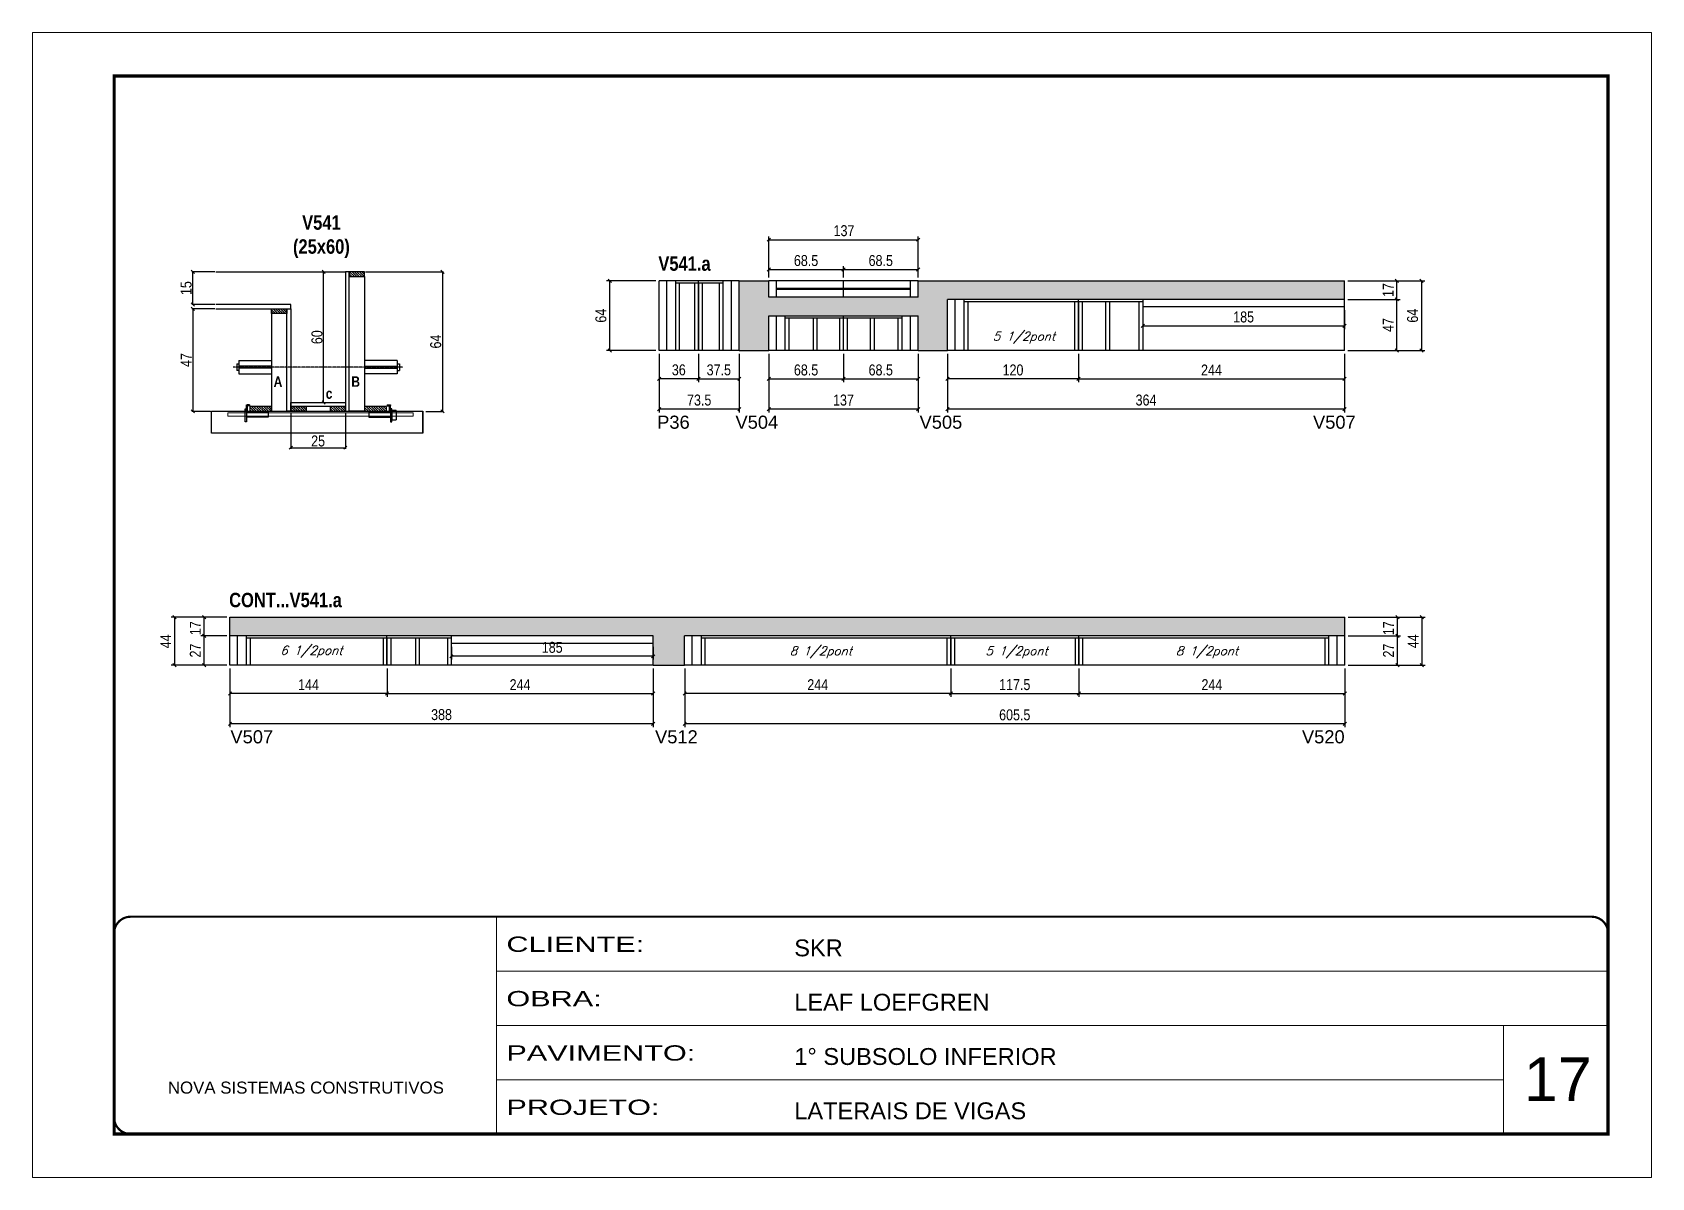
# Model space of a CAD drawing. Extents: x 3309 to 9590, y -2522 to 14608.
# Drawn here: x 3309 to 4794, y 8964 to 10014 of the extents above; entities that cross this region are included whole.
import ezdxf

# ---------------------------------------------------------------- set-up
doc = ezdxf.new("R2010")
doc.units = 0
for name, pattern in [('CONTINUO', [0]), ('DASHED', [0.75, 0.5, -0.25]), ('HIDDEN', [0.375, 0.25, -0.125])]:
    doc.linetypes.add(name, pattern=pattern)
for name, color, linetype in [('5', 5, 'Continuous'), ('barrote', 251, 'Continuous'), ('COTA', 241, 'Continuous'), ('detalhes', 4, 'Continuous'), ('NOMENCLATURA', 7, 'Continuous'), ('Painéis', 200, 'Continuous'), ('presilha', 1, 'Continuous'), ('SARR_2.2x10', 60, 'Continuous'), ('SARR_2.2x7', 40, 'Continuous'), ('SARR_3.5x7', 81, 'Continuous'), ('TENSOR', 3, 'Continuous'), ('texto', 7, 'Continuous')]:
    doc.layers.add(name, color=color, linetype=linetype)
for name, color, linetype, lineweight in [('CARIMBO', 255, 'Continuous', 9), ('CONCRETO', 251, 'Continuous', 25), ('Folhas', 255, 'Continuous', 9), ('SARRAFO DE PRESSAO', 251, 'DASHED', 9), ('SCO-___-LAJ', 2, 'Continuous', 0)]:
    doc.layers.add(name, color=color, linetype=linetype, lineweight=lineweight)
doc.styles.add('ARIAL', font='arial.ttf')
doc.styles.add('COTA TECNICA', font='techl___.ttf', dxfattribs={"height": 10})
doc.styles.add('COTA TECNICA 2X', font='techl___.ttf', dxfattribs={"height": 10})
doc.styles.add('Romans', font='romans.shx')
doc.styles.get("Standard").update_dxf_attribs({"font": 'arial.ttf'})
doc.styles.add('TECNICA', font='techb___.ttf', dxfattribs={"height": 10})
doc.styles.add('Tecnologia', font='')
doc.styles.get('Tecnologia').set_extended_font_data('Forgotten Futurist')
doc.dimstyles.new('PAINEL', dxfattribs={"dimtxt": 10, "dimasz": 3, "dimexe": 3, "dimexo": 3, "dimgap": 3, "dimtad": 1, "dimdec": 1, "dimzin": 12, "dimdsep": 46, "dimtxsty": 'COTA TECNICA', "dimblk1": 'OBLIQUE', "dimblk2": 'OBLIQUE', "dimsah": 1, "dimcen": 0.9, "dimclrd": 4, "dimclre": 4, "dimclrt": 240, "dimadec": 1, "dimazin": 3, "dimtfac": 1, "dimtdec": 1, "dimtmove": 0, "dimatfit": 3, "dimfxl": 1, "dimtolj": 1, "dimtzin": 12, "dimarcsym": 0})
doc.dimstyles.new('SECAO', dxfattribs={"dimscale": 0.333333, "dimtxt": 5, "dimasz": 9, "dimexe": 3, "dimexo": 3, "dimgap": 3, "dimtad": 1, "dimdec": 1, "dimlfac": 0.5, "dimzin": 12, "dimdsep": 46, "dimtxsty": 'COTA TECNICA 2X', "dimblk1": 'OBLIQUE', "dimblk2": 'OBLIQUE', "dimsah": 1, "dimcen": 0.9, "dimclrd": 4, "dimclre": 4, "dimclrt": 240, "dimadec": 1, "dimazin": 3, "dimtfac": 1, "dimtdec": 1, "dimtmove": 0, "dimatfit": 3, "dimfxl": 1, "dimtolj": 1, "dimtzin": 12, "dimarcsym": 0})

msp = doc.modelspace()

# ---------------------------------------------------------------- texts
at = {"layer": '5', "linetype": 'Continuous'}
for s, p in [('P36', (3882.36, 9650.17)), ('V504', (3954.18, 9650.17)), ('V505', (4123.03, 9650.17)), ('V507', (4483.85, 9650.17)), ('V507', (3491, 9361.71, 0)), ('V512', (3880.43, 9361.71, 0)), ('V520', (4473.69, 9361.71, 0))]:
    msp.add_text(s, height=12, rotation=0.00004, dxfattribs=at).set_placement(p)
at = {"layer": 'CARIMBO', "style": 'ARIAL'}
msp.add_text('17', height=40, dxfattribs=at).set_placement((4677.23, 9033.7))
at = {"layer": 'detalhes', "style": 'TECNICA'}
for s, p in [('A', (3530.63, 9688.58)), ('B', (3601.88, 9688.59)), ('c', (3578.41, 9677.62))]:
    msp.add_text(s, height=9.6, dxfattribs=at).set_placement(p)
at = {"layer": 'NOMENCLATURA', "style": 'TECNICA'}
for s, p in [('V541.a', (3883.45, 9795, 0)), ('CONT...V541.a', (3489.84, 9486.53, 0))]:
    msp.add_text(s, height=13.2, dxfattribs=at).set_placement(p)
at = {"layer": 'NOMENCLATURA', "insert": (3574.44, 9845.84), "char_height": 13.2, "attachment_point": 2, "style": 'TECNICA'}
msp.add_mtext_dynamic_manual_height_columns('V541\\P(25x60)', width=300.2766, gutter_width=1, heights=[0], dxfattribs=at)
at = {"layer": 'texto', "color": 2, "char_height": 8, "attachment_point": 5, "style": 'Romans'}
for s, insert in [('{\\Q19;\\C256;5 1/2pont}', (4218.76, 9733.65)), ('{\\Q19;\\C256;6 1/2pont}', (3565.27, 9445.64, 0)), ('{\\Q19;\\C256;8 1/2pont}', (4032.48, 9445.18, 0)), ('{\\Q19;\\C256;5 1/2pont}', (4212, 9445.18, 0)), ('{\\Q19;\\C256;8 1/2pont}', (4386.64, 9445.18, 0))]:
    msp.add_mtext(s, dxfattribs=dict(at, insert=insert))

# ---------------------------------------------------------------- blocks, each defined once
blk = doc.blocks.new('9999999999')
at = {"color": 30, "linetype": 'CONTINUO'}
for p, q in [((98564.6, 34230.2), (98564.6, 34429.4)), ((98564.6, 34379.6), (99584, 34379.6)), ((98564.6, 34329.8), (99488, 34329.8)), ((99584, 34329.8), (99488, 34329.8)), ((99488, 34329.8), (99488, 34230.2)), ((98564.6, 34280), (99488, 34280))]:
    blk.add_line(p, q, dxfattribs=at)
at = {"color": 30, "linetype": 'CONTINUO', "const_width": 2}
blk.add_lwpolyline([(99584, 34230.2), (99584, 34414.4, 0.414214), (99569, 34429.4), (98229, 34429.4, 0.414214), (98214, 34414.4), (98214, 34245.2, 0.414214), (98229, 34230.2), (99584, 34230.2)], format="xyb", dxfattribs=at)
at = {"layer": 'Folhas'}
blk.add_lwpolyline([(98139, 34190.2), (99624, 34190.2), (99624, 35240.2), (98139, 35240.2)], close=True, dxfattribs=at)
at = {"layer": 'Folhas', "color": 30, "const_width": 3}
blk.add_lwpolyline([(98214, 34230.2), (99584, 34230.2), (99584, 35200.2), (98214, 35200.2)], close=True, dxfattribs=at)
at = {"color": 7, "linetype": 'Continuous', "ltscale": 5, "style": 'ARIAL'}
for s, height, p in [('SKR', 15.48, (98837.7, 34393.1)), ('LEAF LOEFGREN', 15.483, (98837.7, 34343.3)), ('1° SUBSOLO INFERIOR', 15.483, (98837.7, 34293.5)), ('NOVA SISTEMAS CONSTRUTIVOS', 11.059, (98263.2, 34267.2)), ('LATERAIS DE VIGAS', 15.483, (98837.7, 34243.7))]:
    blk.add_text(s, height=height, dxfattribs=at).set_placement(p)
at = {"layer": 'Folhas', "color": 7, "style": 'Tecnologia', "width": 1.5}
for s, p in [('CLIENTE:', (98573.7, 34397.2)), ('OBRA:', (98573.7, 34347.3)), ('PAVIMENTO:', (98573.7, 34297.5)), ('PROJETO:', (98573.7, 34247.7))]:
    blk.add_text(s, height=14, dxfattribs=at).set_placement(p)
blk = doc.blocks.new('_Oblique')
at = {"color": 0, "linetype": 'ByBlock', "lineweight": -2}
blk.add_line((-0.5, -0.5), (0.5, 0.5), dxfattribs=at)
blk = doc.blocks.new('*D349')
at = {"layer": 'COTA', "color": 4, "lineweight": -2, "transparency": 16777216}
for p, q in [((3546.4, 9665.1), (3546.4, 9631.8)), ((3596.4, 9665.1), (3596.4, 9631.8)), ((3546.4, 9632.8), (3596.4, 9632.8))]:
    blk.add_line(p, q, dxfattribs=at)
at = {"layer": 'Defpoints', "color": 0, "transparency": 16777216}
for p in [(3546.4, 9666.1), (3596.4, 9666.1), (3596.4, 9632.8)]:
    blk.add_point(p, dxfattribs=at)
at = {"layer": 'COTA', "color": 4, "lineweight": -2, "transparency": 16777216, "xscale": 3, "yscale": 3, "zscale": 3, "rotation": 180}
blk.add_blockref('_Oblique', (3546.4, 9632.8), dxfattribs=at)
at = {"layer": 'COTA', "color": 4, "lineweight": -2, "transparency": 16777216, "xscale": 3, "yscale": 3, "zscale": 3}
blk.add_blockref('_Oblique', (3596.4, 9632.8), dxfattribs=at)
at = {"layer": 'COTA', "color": 240, "transparency": 16777216, "insert": (3571.4, 9638.9), "char_height": 10, "attachment_point": 5, "style": 'COTA TECNICA 2X'}
blk.add_mtext('\\A1;25', dxfattribs=at)
blk = doc.blocks.new('PRESILHA METÁLICA 1')
at = {"layer": 'presilha'}
for p, q in [((0, 13), (6, 13)), ((0, 13), (0, 0)), ((6, 0), (0, 0)), ((6, 15.5), (7.5, 15.5)), ((6, -2.5), (6, 15.5)), ((6, 13), (6, 0)), ((7.5, 10.6), (7.5, 19.9)), ((7.5, 15.5), (7.5, -2.5)), ((37.5, 4.1), (7.5, 4.1)), ((12, 21), (8.6, 21)), ((9, 11.6), (9, 18.9)), ((12, 19.5), (9.6, 19.5)), ((37.5, 11), (9.6, 11)), ((12, 21), (12, 19.5)), ((37.5, 11), (37.5, 4.1)), ((7.5, -2.5), (6, -2.5))]:
    blk.add_line(p, q, dxfattribs=at)
for centre, radius, start, end in [((8.6, 19.9), 1.14, 90, 180), ((9.6, 18.9), 0.57, 90, 180), ((9.6, 11.6), 0.57, 180, 270)]:
    blk.add_arc(centre, radius, start, end, dxfattribs=at)
blk = doc.blocks.new('PRESILHA METÁLICA 2')
at = {"layer": 'presilha'}
for p, q in [((-5.2, 23.5), (-5.2, 22)), ((-5.2, 23.5), (-1.9, 23.5)), ((-0.8, 14.6), (-0.8, 22.4)), ((-30.8, 13.5), (-30.8, 6.6)), ((-30.8, 13.5), (-2.8, 13.5)), ((-30.8, 6.6), (-0.8, 6.6)), ((-5.2, 22), (-2.8, 22)), ((-2.2, 14.1), (-2.2, 21.4)), ((0.8, 18), (-0.8, 18)), ((-0.8, 18), (-0.8, 0)), ((-0.8, 0), (0.8, 0)), ((0.8, 0), (0.8, 18))]:
    blk.add_line(p, q, dxfattribs=at)
for centre, radius, start, end in [((-1.9, 22.4), 1.14, 0, 90), ((-2.8, 21.4), 0.57, 0, 90), ((-2.8, 14.1), 0.57, 270, 0)]:
    blk.add_arc(centre, radius, start, end, dxfattribs=at)
blk = doc.blocks.new('*D350')
at = {"layer": 'COTA', "color": 4, "lineweight": -2, "transparency": 16777216}
for p, q in [((3615, 9794.1), (3686.5, 9794.1)), ((3685.5, 9794.1), (3685.5, 9666.1)), ((3670.2, 9666.1), (3686.5, 9666.1))]:
    blk.add_line(p, q, dxfattribs=at)
at = {"layer": 'Defpoints', "color": 0, "transparency": 16777216}
for p in [(3614, 9794.1), (3669.2, 9666.1), (3685.5, 9666.1)]:
    blk.add_point(p, dxfattribs=at)
at = {"layer": 'COTA', "color": 4, "lineweight": -2, "transparency": 16777216, "xscale": 3, "yscale": 3, "zscale": 3}
for p, rotation in [((3685.5, 9794.1), 90), ((3685.5, 9666.1), 270)]:
    blk.add_blockref('_Oblique', p, dxfattribs=dict(at, rotation=rotation))
at = {"layer": 'COTA', "color": 240, "transparency": 16777216, "insert": (3679.3, 9730.1), "char_height": 10, "attachment_point": 5, "rotation": 90, "style": 'COTA TECNICA 2X'}
blk.add_mtext('\\A1;64', dxfattribs=at)
blk = doc.blocks.new('*D351')
at = {"layer": 'COTA', "color": 4, "lineweight": -2, "transparency": 16777216}
for p, q in [((3476.7, 9760.1), (3455.5, 9760.1)), ((3456.5, 9760.1), (3456.5, 9666.1)), ((3472.6, 9666.1), (3455.5, 9666.1))]:
    blk.add_line(p, q, dxfattribs=at)
at = {"layer": 'Defpoints', "color": 0, "transparency": 16777216}
for p in [(3477.7, 9760.1), (3456.5, 9666.1), (3473.6, 9666.1)]:
    blk.add_point(p, dxfattribs=at)
at = {"layer": 'COTA', "color": 4, "lineweight": -2, "transparency": 16777216, "xscale": 3, "yscale": 3, "zscale": 3}
for p, rotation in [((3456.5, 9760.1), 90), ((3456.5, 9666.1), 270)]:
    blk.add_blockref('_Oblique', p, dxfattribs=dict(at, rotation=rotation))
at = {"layer": 'COTA', "color": 240, "transparency": 16777216, "insert": (3450.4, 9713.1), "char_height": 10, "attachment_point": 5, "rotation": 90, "style": 'COTA TECNICA 2X'}
blk.add_mtext('\\A1;47', dxfattribs=at)
blk = doc.blocks.new('*D352')
at = {"layer": 'COTA', "color": 4, "lineweight": -2, "transparency": 16777216}
for p, q in [((3547.4, 9794.1), (3577.5, 9794.1)), ((3576.5, 9674.1), (3576.5, 9794.1)), ((3547.4, 9674.1), (3577.5, 9674.1))]:
    blk.add_line(p, q, dxfattribs=at)
at = {"layer": 'Defpoints', "color": 0, "transparency": 16777216}
for p in [(3546.4, 9794.1), (3576.5, 9794.1), (3546.4, 9674.1)]:
    blk.add_point(p, dxfattribs=at)
at = {"layer": 'COTA', "color": 4, "lineweight": -2, "transparency": 16777216, "xscale": 3, "yscale": 3, "zscale": 3}
for p, rotation in [((3576.5, 9794.1), 90), ((3576.5, 9674.1), 270)]:
    blk.add_blockref('_Oblique', p, dxfattribs=dict(at, rotation=rotation))
at = {"layer": 'COTA', "color": 240, "transparency": 16777216, "insert": (3570.4, 9734.1), "char_height": 10, "attachment_point": 5, "rotation": 90, "style": 'COTA TECNICA 2X'}
blk.add_mtext('\\A1;60', dxfattribs=at)
blk = doc.blocks.new('*D353')
at = {"layer": 'COTA', "color": 4, "lineweight": -2, "transparency": 16777216}
for p, q in [((3476.7, 9794.1), (3455.5, 9794.1)), ((3456.5, 9764.1), (3456.5, 9794.1)), ((3476.7, 9764.1), (3455.5, 9764.1))]:
    blk.add_line(p, q, dxfattribs=at)
at = {"layer": 'Defpoints', "color": 0, "transparency": 16777216}
for p in [(3456.5, 9794.1), (3477.7, 9794.1), (3477.7, 9764.1)]:
    blk.add_point(p, dxfattribs=at)
at = {"layer": 'COTA', "color": 4, "lineweight": -2, "transparency": 16777216, "xscale": 3, "yscale": 3, "zscale": 3}
for p, rotation in [((3456.5, 9794.1), 90), ((3456.5, 9764.1), 270)]:
    blk.add_blockref('_Oblique', p, dxfattribs=dict(at, rotation=rotation))
at = {"layer": 'COTA', "color": 240, "transparency": 16777216, "insert": (3450.4, 9779.1), "char_height": 10, "attachment_point": 5, "rotation": 90, "style": 'COTA TECNICA 2X'}
blk.add_mtext('\\A1;15', dxfattribs=at)
blk = doc.blocks.new('*D354')
at = {"layer": 'COTA', "color": 4, "linetype": 'ByBlock', "lineweight": -2, "transparency": 16777216}
for p, q in [((3884.2, 9718.8), (3884.2, 9692.9)), ((3920.2, 9718.8), (3920.2, 9692.9)), ((3920.2, 9695.9), (3884.2, 9695.9))]:
    blk.add_line(p, q, dxfattribs=at)
at = {"layer": 'Defpoints', "color": 0, "linetype": 'ByBlock', "transparency": 16777216}
for p in [(3884.2, 9721.8), (3920.2, 9721.8), (3884.2, 9695.9)]:
    blk.add_point(p, dxfattribs=at)
at = {"layer": 'COTA', "color": 4, "linetype": 'ByBlock', "lineweight": -2, "transparency": 16777216, "xscale": 3, "yscale": 3, "zscale": 3, "rotation": 180}
blk.add_blockref('_Oblique', (3884.2, 9695.9), dxfattribs=at)
at = {"layer": 'COTA', "color": 4, "linetype": 'ByBlock', "lineweight": -2, "transparency": 16777216, "xscale": 3, "yscale": 3, "zscale": 3}
blk.add_blockref('_Oblique', (3920.2, 9695.9), dxfattribs=at)
at = {"layer": 'COTA', "color": 240, "linetype": 'ByBlock', "transparency": 16777216, "insert": (3902.2, 9704.1), "char_height": 10, "attachment_point": 5, "style": 'COTA TECNICA'}
blk.add_mtext('\\A1;36', dxfattribs=at)
blk = doc.blocks.new('*D356')
at = {"layer": 'COTA', "color": 4, "linetype": 'ByBlock', "lineweight": -2, "transparency": 16777216}
for p, q in [((3884.2, 9718.8), (3884.2, 9665.2)), ((3957.7, 9718.8), (3957.7, 9665.2)), ((3957.7, 9668.2), (3884.2, 9668.2))]:
    blk.add_line(p, q, dxfattribs=at)
at = {"layer": 'Defpoints', "color": 0, "linetype": 'ByBlock', "transparency": 16777216}
for p in [(3884.2, 9721.8), (3957.7, 9721.8), (3884.2, 9668.2)]:
    blk.add_point(p, dxfattribs=at)
at = {"layer": 'COTA', "color": 4, "linetype": 'ByBlock', "lineweight": -2, "transparency": 16777216, "xscale": 3, "yscale": 3, "zscale": 3, "rotation": 180}
blk.add_blockref('_Oblique', (3884.2, 9668.2), dxfattribs=at)
at = {"layer": 'COTA', "color": 4, "linetype": 'ByBlock', "lineweight": -2, "transparency": 16777216, "xscale": 3, "yscale": 3, "zscale": 3}
blk.add_blockref('_Oblique', (3957.7, 9668.2), dxfattribs=at)
at = {"layer": 'COTA', "color": 240, "linetype": 'ByBlock', "transparency": 16777216, "insert": (3920.9, 9676.4), "char_height": 10, "attachment_point": 5, "style": 'COTA TECNICA'}
blk.add_mtext('\\A1;73.5', dxfattribs=at)
blk = doc.blocks.new('*D355')
at = {"layer": 'COTA', "color": 4, "lineweight": -2, "transparency": 16777216}
for p, q in [((3920.2, 9718.8), (3920.2, 9692.9)), ((3957.7, 9718.8), (3957.7, 9692.9)), ((3920.2, 9695.9), (3957.7, 9695.9))]:
    blk.add_line(p, q, dxfattribs=at)
at = {"layer": 'Defpoints', "color": 0, "transparency": 16777216}
for p in [(3920.2, 9721.8, 0), (3957.7, 9721.8, 0), (3957.7, 9695.9)]:
    blk.add_point(p, dxfattribs=at)
at = {"layer": 'COTA', "color": 4, "lineweight": -2, "transparency": 16777216, "xscale": 3, "yscale": 3, "zscale": 3, "rotation": 180}
blk.add_blockref('_Oblique', (3920.2, 9695.9), dxfattribs=at)
at = {"layer": 'COTA', "color": 4, "lineweight": -2, "transparency": 16777216, "xscale": 3, "yscale": 3, "zscale": 3}
blk.add_blockref('_Oblique', (3957.7, 9695.9), dxfattribs=at)
at = {"layer": 'COTA', "color": 240, "transparency": 16777216, "insert": (3938.9, 9704.1), "char_height": 10, "attachment_point": 5, "style": 'COTA TECNICA'}
blk.add_mtext('\\A1;37.5', dxfattribs=at)
blk = doc.blocks.new('*D357')
at = {"layer": 'COTA', "color": 4, "lineweight": -2, "transparency": 16777216}
for p, q in [((3881.2, 9785.8), (3835.9, 9785.8)), ((3838.9, 9721.8), (3838.9, 9785.8)), ((3881.2, 9721.8), (3835.9, 9721.8))]:
    blk.add_line(p, q, dxfattribs=at)
at = {"layer": 'Defpoints', "color": 0, "transparency": 16777216}
for p in [(3838.9, 9785.8), (3884.2, 9785.8), (3884.2, 9721.8)]:
    blk.add_point(p, dxfattribs=at)
at = {"layer": 'COTA', "color": 4, "lineweight": -2, "transparency": 16777216, "xscale": 3, "yscale": 3, "zscale": 3}
for p, rotation in [((3838.9, 9785.8), 90), ((3838.9, 9721.8), 270)]:
    blk.add_blockref('_Oblique', p, dxfattribs=dict(at, rotation=rotation))
at = {"layer": 'COTA', "color": 240, "transparency": 16777216, "insert": (3830.8, 9753.8), "char_height": 10, "attachment_point": 5, "rotation": 90, "style": 'COTA TECNICA'}
blk.add_mtext('\\A1;64', dxfattribs=at)
blk = doc.blocks.new('*D358')
at = {"layer": 'COTA', "color": 4, "linetype": 'ByBlock', "lineweight": -2, "transparency": 16777216}
for p, q in [((3984.7, 9718.8), (3984.7, 9665.2)), ((4121.7, 9718.8), (4121.7, 9665.2)), ((4121.7, 9668.2), (3984.7, 9668.2))]:
    blk.add_line(p, q, dxfattribs=at)
at = {"layer": 'Defpoints', "color": 0, "linetype": 'ByBlock', "transparency": 16777216}
for p in [(3984.7, 9721.8), (4121.7, 9721.8), (3984.7, 9668.2)]:
    blk.add_point(p, dxfattribs=at)
at = {"layer": 'COTA', "color": 4, "linetype": 'ByBlock', "lineweight": -2, "transparency": 16777216, "xscale": 3, "yscale": 3, "zscale": 3, "rotation": 180}
blk.add_blockref('_Oblique', (3984.7, 9668.2), dxfattribs=at)
at = {"layer": 'COTA', "color": 4, "linetype": 'ByBlock', "lineweight": -2, "transparency": 16777216, "xscale": 3, "yscale": 3, "zscale": 3}
blk.add_blockref('_Oblique', (4121.7, 9668.2), dxfattribs=at)
at = {"layer": 'COTA', "color": 240, "linetype": 'ByBlock', "transparency": 16777216, "insert": (4053.2, 9676.4), "char_height": 10, "attachment_point": 5, "style": 'COTA TECNICA'}
blk.add_mtext('\\A1;137', dxfattribs=at)
blk = doc.blocks.new('*D359')
at = {"layer": 'COTA', "color": 4, "lineweight": -2, "transparency": 16777216}
for p, q in [((3984.7, 9788.8), (3984.7, 9826.5)), ((3984.7, 9823.5), (4121.7, 9823.5)), ((4121.7, 9788.8), (4121.7, 9826.5))]:
    blk.add_line(p, q, dxfattribs=at)
at = {"layer": 'Defpoints', "color": 0, "transparency": 16777216}
for p in [(4121.7, 9823.5), (3984.7, 9785.8, 0), (4121.7, 9785.8, 0)]:
    blk.add_point(p, dxfattribs=at)
at = {"layer": 'COTA', "color": 4, "lineweight": -2, "transparency": 16777216, "xscale": 3, "yscale": 3, "zscale": 3, "rotation": 180}
blk.add_blockref('_Oblique', (3984.7, 9823.5), dxfattribs=at)
at = {"layer": 'COTA', "color": 4, "lineweight": -2, "transparency": 16777216, "xscale": 3, "yscale": 3, "zscale": 3}
blk.add_blockref('_Oblique', (4121.7, 9823.5), dxfattribs=at)
at = {"layer": 'COTA', "color": 240, "transparency": 16777216, "insert": (4053.7, 9831.7), "char_height": 10, "attachment_point": 5, "style": 'COTA TECNICA'}
blk.add_mtext('\\A1;137', dxfattribs=at)
blk = doc.blocks.new('*D360')
at = {"layer": 'COTA', "color": 4, "lineweight": -2, "transparency": 16777216}
for p, q in [((3984.7, 9788.8), (3984.7, 9799.2)), ((3984.7, 9796.2), (4053.2, 9796.2)), ((4053.2, 9788.8), (4053.2, 9799.2))]:
    blk.add_line(p, q, dxfattribs=at)
at = {"layer": 'Defpoints', "color": 0, "transparency": 16777216}
for p in [(4053.2, 9796.2), (3984.7, 9785.8, 0), (4053.2, 9785.8, 0)]:
    blk.add_point(p, dxfattribs=at)
at = {"layer": 'COTA', "color": 4, "lineweight": -2, "transparency": 16777216, "xscale": 3, "yscale": 3, "zscale": 3, "rotation": 180}
blk.add_blockref('_Oblique', (3984.7, 9796.2), dxfattribs=at)
at = {"layer": 'COTA', "color": 4, "lineweight": -2, "transparency": 16777216, "xscale": 3, "yscale": 3, "zscale": 3}
blk.add_blockref('_Oblique', (4053.2, 9796.2), dxfattribs=at)
at = {"layer": 'COTA', "color": 240, "transparency": 16777216, "insert": (4018.9, 9804.3), "char_height": 10, "attachment_point": 5, "style": 'COTA TECNICA'}
blk.add_mtext('\\A1;68.5', dxfattribs=at)
blk = doc.blocks.new('*D361')
at = {"layer": 'COTA', "color": 4, "lineweight": -2, "transparency": 16777216}
for p, q in [((4053.2, 9788.8), (4053.2, 9799.2)), ((4053.2, 9796.2), (4121.7, 9796.2)), ((4121.7, 9788.8), (4121.7, 9799.2))]:
    blk.add_line(p, q, dxfattribs=at)
at = {"layer": 'Defpoints', "color": 0, "transparency": 16777216}
for p in [(4121.7, 9796.2), (4053.2, 9785.8, 0), (4121.7, 9785.8, 0)]:
    blk.add_point(p, dxfattribs=at)
at = {"layer": 'COTA', "color": 4, "lineweight": -2, "transparency": 16777216, "xscale": 3, "yscale": 3, "zscale": 3, "rotation": 180}
blk.add_blockref('_Oblique', (4053.2, 9796.2), dxfattribs=at)
at = {"layer": 'COTA', "color": 4, "lineweight": -2, "transparency": 16777216, "xscale": 3, "yscale": 3, "zscale": 3}
blk.add_blockref('_Oblique', (4121.7, 9796.2), dxfattribs=at)
at = {"layer": 'COTA', "color": 240, "transparency": 16777216, "insert": (4087.4, 9804.3), "char_height": 10, "attachment_point": 5, "style": 'COTA TECNICA'}
blk.add_mtext('\\A1;68.5', dxfattribs=at)
blk = doc.blocks.new('*D362')
at = {"layer": 'COTA', "color": 4, "lineweight": -2, "transparency": 16777216}
for p, q in [((3984.7, 9718.8), (3984.7, 9692.9)), ((4053.2, 9718.8), (4053.2, 9692.9)), ((3984.7, 9695.9), (4053.2, 9695.9))]:
    blk.add_line(p, q, dxfattribs=at)
at = {"layer": 'Defpoints', "color": 0, "transparency": 16777216}
for p in [(3984.7, 9721.8, 0), (4053.2, 9721.8, 0), (4053.2, 9695.9)]:
    blk.add_point(p, dxfattribs=at)
at = {"layer": 'COTA', "color": 4, "lineweight": -2, "transparency": 16777216, "xscale": 3, "yscale": 3, "zscale": 3, "rotation": 180}
blk.add_blockref('_Oblique', (3984.7, 9695.9), dxfattribs=at)
at = {"layer": 'COTA', "color": 4, "lineweight": -2, "transparency": 16777216, "xscale": 3, "yscale": 3, "zscale": 3}
blk.add_blockref('_Oblique', (4053.2, 9695.9), dxfattribs=at)
at = {"layer": 'COTA', "color": 240, "transparency": 16777216, "insert": (4018.9, 9704), "char_height": 10, "attachment_point": 5, "style": 'COTA TECNICA'}
blk.add_mtext('\\A1;68.5', dxfattribs=at)
blk = doc.blocks.new('*D363')
at = {"layer": 'COTA', "color": 4, "lineweight": -2, "transparency": 16777216}
for p, q in [((4053.2, 9718.8), (4053.2, 9692.9)), ((4121.7, 9718.8), (4121.7, 9692.9)), ((4053.2, 9695.9), (4121.7, 9695.9))]:
    blk.add_line(p, q, dxfattribs=at)
at = {"layer": 'Defpoints', "color": 0, "transparency": 16777216}
for p in [(4053.2, 9721.8, 0), (4121.7, 9721.8, 0), (4121.7, 9695.9)]:
    blk.add_point(p, dxfattribs=at)
at = {"layer": 'COTA', "color": 4, "lineweight": -2, "transparency": 16777216, "xscale": 3, "yscale": 3, "zscale": 3, "rotation": 180}
blk.add_blockref('_Oblique', (4053.2, 9695.9), dxfattribs=at)
at = {"layer": 'COTA', "color": 4, "lineweight": -2, "transparency": 16777216, "xscale": 3, "yscale": 3, "zscale": 3}
blk.add_blockref('_Oblique', (4121.7, 9695.9), dxfattribs=at)
at = {"layer": 'COTA', "color": 240, "transparency": 16777216, "insert": (4087.4, 9704), "char_height": 10, "attachment_point": 5, "style": 'COTA TECNICA'}
blk.add_mtext('\\A1;68.5', dxfattribs=at)
blk = doc.blocks.new('*D364')
at = {"layer": 'COTA', "color": 4, "linetype": 'ByBlock', "lineweight": -2, "transparency": 16777216}
for p, q in [((4148.7, 9718.8), (4148.7, 9692.9)), ((4268.7, 9718.8), (4268.7, 9692.9)), ((4268.7, 9695.9), (4148.7, 9695.9))]:
    blk.add_line(p, q, dxfattribs=at)
at = {"layer": 'Defpoints', "color": 0, "linetype": 'ByBlock', "transparency": 16777216}
for p in [(4148.7, 9721.8), (4268.7, 9721.8), (4148.7, 9695.9)]:
    blk.add_point(p, dxfattribs=at)
at = {"layer": 'COTA', "color": 4, "linetype": 'ByBlock', "lineweight": -2, "transparency": 16777216, "xscale": 3, "yscale": 3, "zscale": 3, "rotation": 180}
blk.add_blockref('_Oblique', (4148.7, 9695.9), dxfattribs=at)
at = {"layer": 'COTA', "color": 4, "linetype": 'ByBlock', "lineweight": -2, "transparency": 16777216, "xscale": 3, "yscale": 3, "zscale": 3}
blk.add_blockref('_Oblique', (4268.7, 9695.9), dxfattribs=at)
at = {"layer": 'COTA', "color": 240, "linetype": 'ByBlock', "transparency": 16777216, "insert": (4208.7, 9704), "char_height": 10, "attachment_point": 5, "style": 'COTA TECNICA'}
blk.add_mtext('\\A1;120', dxfattribs=at)
blk = doc.blocks.new('*D366')
at = {"layer": 'COTA', "color": 4, "linetype": 'ByBlock', "lineweight": -2, "transparency": 16777216}
for p, q in [((4148.7, 9718.8), (4148.7, 9665.2)), ((4512.7, 9718.8), (4512.7, 9665.2)), ((4512.7, 9668.2), (4148.7, 9668.2))]:
    blk.add_line(p, q, dxfattribs=at)
at = {"layer": 'Defpoints', "color": 0, "linetype": 'ByBlock', "transparency": 16777216}
for p in [(4148.7, 9721.8), (4512.7, 9721.8), (4148.7, 9668.2)]:
    blk.add_point(p, dxfattribs=at)
at = {"layer": 'COTA', "color": 4, "linetype": 'ByBlock', "lineweight": -2, "transparency": 16777216, "xscale": 3, "yscale": 3, "zscale": 3, "rotation": 180}
blk.add_blockref('_Oblique', (4148.7, 9668.2), dxfattribs=at)
at = {"layer": 'COTA', "color": 4, "linetype": 'ByBlock', "lineweight": -2, "transparency": 16777216, "xscale": 3, "yscale": 3, "zscale": 3}
blk.add_blockref('_Oblique', (4512.7, 9668.2), dxfattribs=at)
at = {"layer": 'COTA', "color": 240, "linetype": 'ByBlock', "transparency": 16777216, "insert": (4330.7, 9676.4), "char_height": 10, "attachment_point": 5, "style": 'COTA TECNICA'}
blk.add_mtext('\\A1;364', dxfattribs=at)
blk = doc.blocks.new('*D367')
at = {"layer": 'COTA', "color": 4, "lineweight": -2, "transparency": 16777216}
for p, q in [((4515.7, 9768.8), (4563.8, 9768.8)), ((4560.8, 9721.8), (4560.8, 9768.8)), ((4515.7, 9721.8), (4563.8, 9721.8))]:
    blk.add_line(p, q, dxfattribs=at)
at = {"layer": 'Defpoints', "color": 0, "transparency": 16777216}
for p in [(4512.7, 9768.8), (4560.8, 9768.8), (4512.7, 9721.8)]:
    blk.add_point(p, dxfattribs=at)
at = {"layer": 'COTA', "color": 4, "lineweight": -2, "transparency": 16777216, "xscale": 3, "yscale": 3, "zscale": 3}
for p, rotation in [((4560.8, 9768.8), 90), ((4560.8, 9721.8), 270)]:
    blk.add_blockref('_Oblique', p, dxfattribs=dict(at, rotation=rotation))
at = {"layer": 'COTA', "color": 240, "transparency": 16777216, "insert": (4552.7, 9745.3), "char_height": 10, "attachment_point": 5, "rotation": 90, "style": 'COTA TECNICA'}
blk.add_mtext('\\A1;47', dxfattribs=at)
blk = doc.blocks.new('*D368')
at = {"layer": 'COTA', "color": 4, "lineweight": -2, "transparency": 16777216}
for p, q in [((4268.7, 9718.8), (4268.7, 9692.9)), ((4512.7, 9718.8), (4512.7, 9692.9)), ((4268.7, 9695.9), (4512.7, 9695.9))]:
    blk.add_line(p, q, dxfattribs=at)
at = {"layer": 'Defpoints', "color": 0, "transparency": 16777216}
for p in [(4268.7, 9721.8, 0), (4512.7, 9721.8, 0), (4512.7, 9695.9)]:
    blk.add_point(p, dxfattribs=at)
at = {"layer": 'COTA', "color": 4, "lineweight": -2, "transparency": 16777216, "xscale": 3, "yscale": 3, "zscale": 3, "rotation": 180}
blk.add_blockref('_Oblique', (4268.7, 9695.9), dxfattribs=at)
at = {"layer": 'COTA', "color": 4, "lineweight": -2, "transparency": 16777216, "xscale": 3, "yscale": 3, "zscale": 3}
blk.add_blockref('_Oblique', (4512.7, 9695.9), dxfattribs=at)
at = {"layer": 'COTA', "color": 240, "transparency": 16777216, "insert": (4390.7, 9704), "char_height": 10, "attachment_point": 5, "style": 'COTA TECNICA'}
blk.add_mtext('\\A1;244', dxfattribs=at)
blk = doc.blocks.new('*D369')
at = {"layer": 'COTA', "color": 4, "lineweight": -2, "transparency": 16777216}
for p, q in [((4515.7, 9785.8), (4563.8, 9785.8)), ((4560.8, 9768.8), (4560.8, 9785.8)), ((4515.7, 9768.8), (4563.8, 9768.8))]:
    blk.add_line(p, q, dxfattribs=at)
at = {"layer": 'Defpoints', "color": 0, "transparency": 16777216}
for p in [(4512.7, 9785.8, 0), (4560.8, 9785.8), (4512.7, 9768.8, 0)]:
    blk.add_point(p, dxfattribs=at)
at = {"layer": 'COTA', "color": 4, "lineweight": -2, "transparency": 16777216, "xscale": 3, "yscale": 3, "zscale": 3}
for p, rotation in [((4560.8, 9785.8), 90), ((4560.8, 9768.8), 270)]:
    blk.add_blockref('_Oblique', p, dxfattribs=dict(at, rotation=rotation))
at = {"layer": 'COTA', "color": 240, "transparency": 16777216, "insert": (4552.7, 9777.3), "char_height": 10, "attachment_point": 5, "rotation": 90, "style": 'COTA TECNICA'}
blk.add_mtext('\\A1;17', dxfattribs=at)
blk = doc.blocks.new('*D365')
at = {"layer": 'COTA', "color": 4, "lineweight": -2, "transparency": 16777216}
for p, q in [((4515.7, 9785.8), (4586.3, 9785.8)), ((4583.3, 9785.8), (4583.3, 9721.8)), ((4515.7, 9721.8), (4586.3, 9721.8))]:
    blk.add_line(p, q, dxfattribs=at)
at = {"layer": 'Defpoints', "color": 0, "transparency": 16777216}
for p in [(4512.7, 9785.8, 0), (4512.7, 9721.8, 0), (4583.3, 9721.8)]:
    blk.add_point(p, dxfattribs=at)
at = {"layer": 'COTA', "color": 4, "lineweight": -2, "transparency": 16777216, "xscale": 3, "yscale": 3, "zscale": 3}
for p, rotation in [((4583.3, 9785.8), 90), ((4583.3, 9721.8), 270)]:
    blk.add_blockref('_Oblique', p, dxfattribs=dict(at, rotation=rotation))
at = {"layer": 'COTA', "color": 240, "transparency": 16777216, "insert": (4575.2, 9753.8), "char_height": 10, "attachment_point": 5, "rotation": 90, "style": 'COTA TECNICA'}
blk.add_mtext('\\A1;64', dxfattribs=at)
blk = doc.blocks.new('*D370')
at = {"layer": 'COTA', "color": 4, "lineweight": -2, "transparency": 16777216}
for p, q in [((4327.7, 9758.8), (4327.7, 9741.5)), ((4512.7, 9758.8), (4512.7, 9741.5)), ((4327.7, 9744.5), (4512.7, 9744.5))]:
    blk.add_line(p, q, dxfattribs=at)
at = {"layer": 'Defpoints', "color": 0, "transparency": 16777216}
for p in [(4327.7, 9761.8), (4512.7, 9761.8), (4512.7, 9744.5)]:
    blk.add_point(p, dxfattribs=at)
at = {"layer": 'COTA', "color": 4, "lineweight": -2, "transparency": 16777216, "xscale": 3, "yscale": 3, "zscale": 3, "rotation": 180}
blk.add_blockref('_Oblique', (4327.7, 9744.5), dxfattribs=at)
at = {"layer": 'COTA', "color": 4, "lineweight": -2, "transparency": 16777216, "xscale": 3, "yscale": 3, "zscale": 3}
blk.add_blockref('_Oblique', (4512.7, 9744.5), dxfattribs=at)
at = {"layer": 'COTA', "color": 240, "transparency": 16777216, "insert": (4420.2, 9752.6), "char_height": 10, "attachment_point": 5, "style": 'COTA TECNICA'}
blk.add_mtext('\\A1;185', dxfattribs=at)
blk = doc.blocks.new('*D372')
at = {"layer": 'COTA', "color": 4, "linetype": 'ByBlock', "lineweight": -2, "transparency": 16777216}
for p, q in [((3490.6, 9430.3), (3490.6, 9404.4)), ((3634.6, 9430.3), (3634.6, 9404.4)), ((3634.6, 9407.4), (3490.6, 9407.4))]:
    blk.add_line(p, q, dxfattribs=at)
at = {"layer": 'Defpoints', "color": 0, "linetype": 'ByBlock', "transparency": 16777216}
for p in [(3490.6, 9433.3), (3634.6, 9433.3), (3490.6, 9407.4)]:
    blk.add_point(p, dxfattribs=at)
at = {"layer": 'COTA', "color": 4, "linetype": 'ByBlock', "lineweight": -2, "transparency": 16777216, "xscale": 3, "yscale": 3, "zscale": 3, "rotation": 180}
blk.add_blockref('_Oblique', (3490.6, 9407.4), dxfattribs=at)
at = {"layer": 'COTA', "color": 4, "linetype": 'ByBlock', "lineweight": -2, "transparency": 16777216, "xscale": 3, "yscale": 3, "zscale": 3}
blk.add_blockref('_Oblique', (3634.6, 9407.4), dxfattribs=at)
at = {"layer": 'COTA', "color": 240, "linetype": 'ByBlock', "transparency": 16777216, "insert": (3562.6, 9415.5), "char_height": 10, "attachment_point": 5, "style": 'COTA TECNICA'}
blk.add_mtext('\\A1;144', dxfattribs=at)
blk = doc.blocks.new('*D375')
at = {"layer": 'COTA', "color": 4, "linetype": 'ByBlock', "lineweight": -2, "transparency": 16777216}
for p, q in [((3490.6, 9430.3), (3490.6, 9376.7)), ((3878.6, 9430.3), (3878.6, 9376.7)), ((3878.6, 9379.7), (3490.6, 9379.7))]:
    blk.add_line(p, q, dxfattribs=at)
at = {"layer": 'Defpoints', "color": 0, "linetype": 'ByBlock', "transparency": 16777216}
for p in [(3490.6, 9433.3), (3878.6, 9433.3), (3490.6, 9379.7)]:
    blk.add_point(p, dxfattribs=at)
at = {"layer": 'COTA', "color": 4, "linetype": 'ByBlock', "lineweight": -2, "transparency": 16777216, "xscale": 3, "yscale": 3, "zscale": 3, "rotation": 180}
blk.add_blockref('_Oblique', (3490.6, 9379.7), dxfattribs=at)
at = {"layer": 'COTA', "color": 4, "linetype": 'ByBlock', "lineweight": -2, "transparency": 16777216, "xscale": 3, "yscale": 3, "zscale": 3}
blk.add_blockref('_Oblique', (3878.6, 9379.7), dxfattribs=at)
at = {"layer": 'COTA', "color": 240, "linetype": 'ByBlock', "transparency": 16777216, "insert": (3684.6, 9388), "char_height": 10, "attachment_point": 5, "style": 'COTA TECNICA'}
blk.add_mtext('\\A1;388', dxfattribs=at)
blk = doc.blocks.new('*D373')
at = {"layer": 'COTA', "color": 4, "lineweight": -2, "transparency": 16777216}
for p, q in [((3487.6, 9460.3), (3463.9, 9460.3)), ((3466.9, 9433.3), (3466.9, 9460.3)), ((3487.6, 9433.3), (3463.9, 9433.3))]:
    blk.add_line(p, q, dxfattribs=at)
at = {"layer": 'Defpoints', "color": 0, "transparency": 16777216}
for p in [(3466.9, 9460.3), (3490.6, 9460.3), (3490.6, 9433.3)]:
    blk.add_point(p, dxfattribs=at)
at = {"layer": 'COTA', "color": 4, "lineweight": -2, "transparency": 16777216, "xscale": 3, "yscale": 3, "zscale": 3}
for p, rotation in [((3466.9, 9460.3), 90), ((3466.9, 9433.3), 270)]:
    blk.add_blockref('_Oblique', p, dxfattribs=dict(at, rotation=rotation))
at = {"layer": 'COTA', "color": 240, "transparency": 16777216, "insert": (3458.8, 9446.8), "char_height": 10, "attachment_point": 5, "rotation": 90, "style": 'COTA TECNICA'}
blk.add_mtext('\\A1;27', dxfattribs=at)
blk = doc.blocks.new('*D371')
at = {"layer": 'COTA', "color": 4, "lineweight": -2, "transparency": 16777216}
for p, q in [((3634.6, 9430.3), (3634.6, 9404.4)), ((3878.6, 9430.3), (3878.6, 9404.4)), ((3634.6, 9407.4), (3878.6, 9407.4))]:
    blk.add_line(p, q, dxfattribs=at)
at = {"layer": 'Defpoints', "color": 0, "transparency": 16777216}
for p in [(3634.6, 9433.3, 0), (3878.6, 9433.3, 0), (3878.6, 9407.4)]:
    blk.add_point(p, dxfattribs=at)
at = {"layer": 'COTA', "color": 4, "lineweight": -2, "transparency": 16777216, "xscale": 3, "yscale": 3, "zscale": 3, "rotation": 180}
blk.add_blockref('_Oblique', (3634.6, 9407.4), dxfattribs=at)
at = {"layer": 'COTA', "color": 4, "lineweight": -2, "transparency": 16777216, "xscale": 3, "yscale": 3, "zscale": 3}
blk.add_blockref('_Oblique', (3878.6, 9407.4), dxfattribs=at)
at = {"layer": 'COTA', "color": 240, "transparency": 16777216, "insert": (3756.6, 9415.5), "char_height": 10, "attachment_point": 5, "style": 'COTA TECNICA'}
blk.add_mtext('\\A1;244', dxfattribs=at)
blk = doc.blocks.new('*D374')
at = {"layer": 'COTA', "color": 4, "lineweight": -2, "transparency": 16777216}
for p, q in [((3487.6, 9477.3), (3463.9, 9477.3)), ((3466.9, 9460.3), (3466.9, 9477.3)), ((3487.6, 9460.3), (3463.9, 9460.3))]:
    blk.add_line(p, q, dxfattribs=at)
at = {"layer": 'Defpoints', "color": 0, "transparency": 16777216}
for p in [(3466.9, 9477.3), (3490.6, 9477.3, 0), (3490.6, 9460.3, 0)]:
    blk.add_point(p, dxfattribs=at)
at = {"layer": 'COTA', "color": 4, "lineweight": -2, "transparency": 16777216, "xscale": 3, "yscale": 3, "zscale": 3}
for p, rotation in [((3466.9, 9477.3), 90), ((3466.9, 9460.3), 270)]:
    blk.add_blockref('_Oblique', p, dxfattribs=dict(at, rotation=rotation))
at = {"layer": 'COTA', "color": 240, "transparency": 16777216, "insert": (3458.8, 9467.3), "char_height": 10, "attachment_point": 5, "rotation": 90, "style": 'COTA TECNICA'}
blk.add_mtext('\\A1;17', dxfattribs=at)
blk = doc.blocks.new('*D376')
at = {"layer": 'COTA', "color": 4, "lineweight": -2, "transparency": 16777216}
for p, q in [((3693.6, 9450.3), (3693.6, 9438.5)), ((3878.6, 9450.3), (3878.6, 9438.5)), ((3878.6, 9441.5), (3693.6, 9441.5))]:
    blk.add_line(p, q, dxfattribs=at)
at = {"layer": 'Defpoints', "color": 0, "transparency": 16777216}
for p in [(3693.6, 9453.3, 0), (3878.6, 9453.3, 0), (3693.6, 9441.5)]:
    blk.add_point(p, dxfattribs=at)
at = {"layer": 'COTA', "color": 4, "lineweight": -2, "transparency": 16777216, "xscale": 3, "yscale": 3, "zscale": 3, "rotation": 180}
blk.add_blockref('_Oblique', (3693.6, 9441.5), dxfattribs=at)
at = {"layer": 'COTA', "color": 4, "lineweight": -2, "transparency": 16777216, "xscale": 3, "yscale": 3, "zscale": 3}
blk.add_blockref('_Oblique', (3878.6, 9441.5), dxfattribs=at)
at = {"layer": 'COTA', "color": 240, "transparency": 16777216, "insert": (3786.1, 9449.7), "char_height": 10, "attachment_point": 5, "style": 'COTA TECNICA'}
blk.add_mtext('\\A1;185', dxfattribs=at)
blk = doc.blocks.new('*D379')
at = {"layer": 'COTA', "color": 4, "linetype": 'ByBlock', "lineweight": -2, "transparency": 16777216}
for p, q in [((3907.6, 9430.3), (3907.6, 9404.4)), ((4151.6, 9430.3), (4151.6, 9404.4)), ((4151.6, 9407.4), (3907.6, 9407.4))]:
    blk.add_line(p, q, dxfattribs=at)
at = {"layer": 'Defpoints', "color": 0, "linetype": 'ByBlock', "transparency": 16777216}
for p in [(3907.6, 9433.3), (4151.6, 9433.3), (3907.6, 9407.4)]:
    blk.add_point(p, dxfattribs=at)
at = {"layer": 'COTA', "color": 4, "linetype": 'ByBlock', "lineweight": -2, "transparency": 16777216, "xscale": 3, "yscale": 3, "zscale": 3, "rotation": 180}
blk.add_blockref('_Oblique', (3907.6, 9407.4), dxfattribs=at)
at = {"layer": 'COTA', "color": 4, "linetype": 'ByBlock', "lineweight": -2, "transparency": 16777216, "xscale": 3, "yscale": 3, "zscale": 3}
blk.add_blockref('_Oblique', (4151.6, 9407.4), dxfattribs=at)
at = {"layer": 'COTA', "color": 240, "linetype": 'ByBlock', "transparency": 16777216, "insert": (4029.6, 9415.5), "char_height": 10, "attachment_point": 5, "style": 'COTA TECNICA'}
blk.add_mtext('\\A1;244', dxfattribs=at)
blk = doc.blocks.new('*D382')
at = {"layer": 'COTA', "color": 4, "linetype": 'ByBlock', "lineweight": -2, "transparency": 16777216}
for p, q in [((3907.6, 9430.3), (3907.6, 9376.7)), ((4513.1, 9430.3), (4513.1, 9376.7)), ((4513.1, 9379.7), (3907.6, 9379.7))]:
    blk.add_line(p, q, dxfattribs=at)
at = {"layer": 'Defpoints', "color": 0, "linetype": 'ByBlock', "transparency": 16777216}
for p in [(3907.6, 9433.3), (4513.1, 9433.3), (3907.6, 9379.7)]:
    blk.add_point(p, dxfattribs=at)
at = {"layer": 'COTA', "color": 4, "linetype": 'ByBlock', "lineweight": -2, "transparency": 16777216, "xscale": 3, "yscale": 3, "zscale": 3, "rotation": 180}
blk.add_blockref('_Oblique', (3907.6, 9379.7), dxfattribs=at)
at = {"layer": 'COTA', "color": 4, "linetype": 'ByBlock', "lineweight": -2, "transparency": 16777216, "xscale": 3, "yscale": 3, "zscale": 3}
blk.add_blockref('_Oblique', (4513.1, 9379.7), dxfattribs=at)
at = {"layer": 'COTA', "color": 240, "linetype": 'ByBlock', "transparency": 16777216, "insert": (4210.3, 9387.8), "char_height": 10, "attachment_point": 5, "style": 'COTA TECNICA'}
blk.add_mtext('\\A1;605.5', dxfattribs=at)
blk = doc.blocks.new('*D380')
at = {"layer": 'COTA', "color": 4, "lineweight": -2, "transparency": 16777216}
for p, q in [((4516.1, 9460.3), (4564.2, 9460.3)), ((4561.2, 9433.3), (4561.2, 9460.3)), ((4516.1, 9433.3), (4564.2, 9433.3))]:
    blk.add_line(p, q, dxfattribs=at)
at = {"layer": 'Defpoints', "color": 0, "transparency": 16777216}
for p in [(4513.1, 9460.3), (4561.2, 9460.3), (4513.1, 9433.3)]:
    blk.add_point(p, dxfattribs=at)
at = {"layer": 'COTA', "color": 4, "lineweight": -2, "transparency": 16777216, "xscale": 3, "yscale": 3, "zscale": 3}
for p, rotation in [((4561.2, 9460.3), 90), ((4561.2, 9433.3), 270)]:
    blk.add_blockref('_Oblique', p, dxfattribs=dict(at, rotation=rotation))
at = {"layer": 'COTA', "color": 240, "transparency": 16777216, "insert": (4553.1, 9446.8), "char_height": 10, "attachment_point": 5, "rotation": 90, "style": 'COTA TECNICA'}
blk.add_mtext('\\A1;27', dxfattribs=at)
blk = doc.blocks.new('*D377')
at = {"layer": 'COTA', "color": 4, "lineweight": -2, "transparency": 16777216}
for p, q in [((4269.1, 9430.3), (4269.1, 9404.4)), ((4513.1, 9430.3), (4513.1, 9404.4)), ((4269.1, 9407.4), (4513.1, 9407.4))]:
    blk.add_line(p, q, dxfattribs=at)
at = {"layer": 'Defpoints', "color": 0, "transparency": 16777216}
for p in [(4269.1, 9433.3, 0), (4513.1, 9433.3, 0), (4513.1, 9407.4)]:
    blk.add_point(p, dxfattribs=at)
at = {"layer": 'COTA', "color": 4, "lineweight": -2, "transparency": 16777216, "xscale": 3, "yscale": 3, "zscale": 3, "rotation": 180}
blk.add_blockref('_Oblique', (4269.1, 9407.4), dxfattribs=at)
at = {"layer": 'COTA', "color": 4, "lineweight": -2, "transparency": 16777216, "xscale": 3, "yscale": 3, "zscale": 3}
blk.add_blockref('_Oblique', (4513.1, 9407.4), dxfattribs=at)
at = {"layer": 'COTA', "color": 240, "transparency": 16777216, "insert": (4391.1, 9415.5), "char_height": 10, "attachment_point": 5, "style": 'COTA TECNICA'}
blk.add_mtext('\\A1;244', dxfattribs=at)
blk = doc.blocks.new('*D381')
at = {"layer": 'COTA', "color": 4, "lineweight": -2, "transparency": 16777216}
for p, q in [((4516.1, 9477.3), (4564.2, 9477.3)), ((4561.2, 9460.3), (4561.2, 9477.3)), ((4516.1, 9460.3), (4564.2, 9460.3))]:
    blk.add_line(p, q, dxfattribs=at)
at = {"layer": 'Defpoints', "color": 0, "transparency": 16777216}
for p in [(4513.1, 9477.3, 0), (4561.2, 9477.3), (4513.1, 9460.3, 0)]:
    blk.add_point(p, dxfattribs=at)
at = {"layer": 'COTA', "color": 4, "lineweight": -2, "transparency": 16777216, "xscale": 3, "yscale": 3, "zscale": 3}
for p, rotation in [((4561.2, 9477.3), 90), ((4561.2, 9460.3), 270)]:
    blk.add_blockref('_Oblique', p, dxfattribs=dict(at, rotation=rotation))
at = {"layer": 'COTA', "color": 240, "transparency": 16777216, "insert": (4553.1, 9467.3), "char_height": 10, "attachment_point": 5, "rotation": 90, "style": 'COTA TECNICA'}
blk.add_mtext('\\A1;17', dxfattribs=at)
blk = doc.blocks.new('*D378')
at = {"layer": 'COTA', "color": 4, "lineweight": -2, "transparency": 16777216}
for p, q in [((4516.1, 9477.3), (4586.7, 9477.3)), ((4583.7, 9477.3), (4583.7, 9433.3)), ((4516.1, 9433.3), (4586.7, 9433.3))]:
    blk.add_line(p, q, dxfattribs=at)
at = {"layer": 'Defpoints', "color": 0, "transparency": 16777216}
for p in [(4513.1, 9477.3, 0), (4513.1, 9433.3, 0), (4583.7, 9433.3)]:
    blk.add_point(p, dxfattribs=at)
at = {"layer": 'COTA', "color": 4, "lineweight": -2, "transparency": 16777216, "xscale": 3, "yscale": 3, "zscale": 3}
for p, rotation in [((4583.7, 9477.3), 90), ((4583.7, 9433.3), 270)]:
    blk.add_blockref('_Oblique', p, dxfattribs=dict(at, rotation=rotation))
at = {"layer": 'COTA', "color": 240, "transparency": 16777216, "insert": (4575.7, 9455.3), "char_height": 10, "attachment_point": 5, "rotation": 90, "style": 'COTA TECNICA'}
blk.add_mtext('\\A1;44', dxfattribs=at)
blk = doc.blocks.new('*D383')
at = {"layer": 'COTA', "color": 4, "lineweight": -2, "transparency": 16777216}
for p, q in [((4151.6, 9430.3), (4151.6, 9404.4)), ((4269.1, 9430.3), (4269.1, 9404.4)), ((4151.6, 9407.4), (4269.1, 9407.4))]:
    blk.add_line(p, q, dxfattribs=at)
at = {"layer": 'Defpoints', "color": 0, "transparency": 16777216}
for p in [(4151.6, 9433.3), (4269.1, 9433.3), (4269.1, 9407.4)]:
    blk.add_point(p, dxfattribs=at)
at = {"layer": 'COTA', "color": 4, "lineweight": -2, "transparency": 16777216, "xscale": 3, "yscale": 3, "zscale": 3, "rotation": 180}
blk.add_blockref('_Oblique', (4151.6, 9407.4), dxfattribs=at)
at = {"layer": 'COTA', "color": 4, "lineweight": -2, "transparency": 16777216, "xscale": 3, "yscale": 3, "zscale": 3}
blk.add_blockref('_Oblique', (4269.1, 9407.4), dxfattribs=at)
at = {"layer": 'COTA', "color": 240, "transparency": 16777216, "insert": (4210.3, 9415.5), "char_height": 10, "attachment_point": 5, "style": 'COTA TECNICA'}
blk.add_mtext('\\A1;117.5', dxfattribs=at)
blk = doc.blocks.new('*D402')
at = {"layer": 'COTA', "color": 4, "lineweight": -2, "transparency": 16777216}
for p, q in [((3487.6, 9477.3), (3436.7, 9477.3)), ((3439.7, 9477.3), (3439.7, 9433.3)), ((3487.6, 9433.3), (3436.7, 9433.3))]:
    blk.add_line(p, q, dxfattribs=at)
at = {"layer": 'Defpoints', "color": 0, "transparency": 16777216}
for p in [(3490.6, 9477.3, 0), (3439.7, 9433.3), (3490.6, 9433.3, 0)]:
    blk.add_point(p, dxfattribs=at)
at = {"layer": 'COTA', "color": 4, "lineweight": -2, "transparency": 16777216, "xscale": 3, "yscale": 3, "zscale": 3}
for p, rotation in [((3439.7, 9477.3), 90), ((3439.7, 9433.3), 270)]:
    blk.add_blockref('_Oblique', p, dxfattribs=dict(at, rotation=rotation))
at = {"layer": 'COTA', "color": 240, "transparency": 16777216, "insert": (3431.6, 9455.3), "char_height": 10, "attachment_point": 5, "rotation": 90, "style": 'COTA TECNICA'}
blk.add_mtext('\\A1;44', dxfattribs=at)

# ---------------------------------------------------------------- dimensions: what is measured, and where the dimension line sits
at = {"layer": 'COTA'}
for base, p1, p2, dimstyle, picture, middle in [((4121.66, 9823.45), (3984.66, 9785.81, 0), (4121.66, 9785.81, 0), 'PAINEL', '*D359', (4053.66, 9823.45)), ((3596.41, 9632.77), (3546.41, 9666.15), (3596.41, 9666.15), 'SECAO', '*D349', (3571.41, 9632.77))]:
    dim = msp.add_linear_dim(base=base, p1=p1, p2=p2, dimstyle=dimstyle, dxfattribs=at)
    dim.commit()
    dim.dimension.update_dxf_attribs({"geometry": picture, "text_midpoint": middle, "dimtype": 160})
for base, p1, p2, picture, middle in [((4053.16, 9796.2), (3984.66, 9785.81, 0), (4053.16, 9785.81, 0), '*D360', (4018.91, 9804.33)), ((4512.66, 9744.45), (4327.66, 9761.81), (4512.66, 9761.81), '*D370', (4420.16, 9752.58)), ((3957.66, 9695.89), (3920.16, 9721.81, 0), (3957.66, 9721.81, 0), '*D355', (3938.91, 9704.11)), ((4053.16, 9695.89), (3984.66, 9721.81, 0), (4053.16, 9721.81, 0), '*D362', (4018.91, 9704.03)), ((4121.66, 9695.89), (4053.16, 9721.81, 0), (4121.66, 9721.81, 0), '*D363', (4087.41, 9704.03)), ((4512.66, 9695.89, 0), (4268.66, 9721.81), (4512.66, 9721.81), '*D368', (4390.66, 9703.97, 0)), ((3693.56, 9441.53), (3878.56, 9453.34, 0), (3693.56, 9453.34, 0), '*D376', (3786.06, 9449.66)), ((3878.56, 9407.43), (3634.56, 9433.34, 0), (3878.56, 9433.34, 0), '*D371', (3756.56, 9415.5)), ((4269.06, 9407.43, 0), (4151.56, 9433.34, 0), (4269.06, 9433.34, 0), '*D383', (4210.31, 9415.54, 0)), ((4513.06, 9407.43), (4269.06, 9433.34, 0), (4513.06, 9433.34, 0), '*D377', (4391.06, 9415.5))]:
    dim = msp.add_linear_dim(base=base, p1=p1, p2=p2, dimstyle='PAINEL', dxfattribs=at)
    dim.commit()
    dim.dimension.update_dxf_attribs({"geometry": picture, "text_midpoint": middle})
dim = msp.add_linear_dim(base=(4121.66, 9796.2), p1=(4053.16, 9785.81, 0), p2=(4121.66, 9785.81, 0), dimstyle='PAINEL', override={"dimtmove": 1}, dxfattribs=at)
dim.commit()
dim.dimension.update_dxf_attribs({"geometry": '*D361', "text_midpoint": (4087.41, 9804.33)})
for base, p1, p2, dimstyle, picture, middle in [((3456.49, 9794.15), (3477.71, 9764.15), (3477.71, 9794.15), 'SECAO', '*D353', (3450.38, 9779.15)), ((3685.45, 9666.15, 0), (3614.01, 9794.15), (3669.22, 9666.15, 0), 'SECAO', '*D350', (3679.35, 9730.15, 0)), ((3838.9, 9785.81, 0), (3884.16, 9721.81, 0), (3884.16, 9785.81, 0), 'PAINEL', '*D357', (3830.8, 9753.81, 0)), ((4560.81, 9785.81, 0), (4512.66, 9768.81), (4512.66, 9785.81), 'PAINEL', '*D369', (4552.74, 9777.31, 0)), ((4583.35, 9721.81, 0), (4512.66, 9785.81), (4512.66, 9721.81), 'PAINEL', '*D365', (4575.24, 9753.81, 0)), ((3456.49, 9666.15, 0), (3477.71, 9760.15), (3473.59, 9666.15, 0), 'SECAO', '*D351', (3450.41, 9713.15, 0)), ((4560.81, 9768.81), (4512.66, 9721.81), (4512.66, 9768.81), 'PAINEL', '*D367', (4552.74, 9745.31)), ((3439.66, 9433.34), (3490.56, 9477.34, 0), (3490.56, 9433.34, 0), 'PAINEL', '*D402', (3431.58, 9455.34)), ((4583.74, 9433.34), (4513.06, 9477.34, 0), (4513.06, 9433.34, 0), 'PAINEL', '*D378', (4575.66, 9455.34)), ((3466.87, 9460.34, 0), (3490.56, 9433.34, 0), (3490.56, 9460.34, 0), 'PAINEL', '*D373', (3458.8, 9446.84, 0)), ((4561.2, 9460.34, 0), (4513.06, 9433.34, 0), (4513.06, 9460.34, 0), 'PAINEL', '*D380', (4553.13, 9446.84, 0))]:
    dim = msp.add_linear_dim(base=base, p1=p1, p2=p2, angle=90, dimstyle=dimstyle, dxfattribs=at)
    dim.commit()
    dim.dimension.update_dxf_attribs({"geometry": picture, "text_midpoint": middle})
for base, p1, p2, dimstyle, picture, middle in [((3576.51, 9794.15), (3546.41, 9674.15), (3546.41, 9794.15), 'SECAO', '*D352', (3576.51, 9734.15)), ((3466.87, 9477.34), (3490.56, 9460.34, 0), (3490.56, 9477.34, 0), 'PAINEL', '*D374', (3466.87, 9467.34)), ((4561.2, 9477.34), (4513.06, 9460.34, 0), (4513.06, 9477.34, 0), 'PAINEL', '*D381', (4561.2, 9467.34))]:
    dim = msp.add_linear_dim(base=base, p1=p1, p2=p2, angle=90, dimstyle=dimstyle, dxfattribs=at)
    dim.commit()
    dim.dimension.update_dxf_attribs({"geometry": picture, "text_midpoint": middle, "dimtype": 160})
at = {"layer": 'COTA', "linetype": 'ByBlock'}
for base, p1, p2, picture, middle in [((3884.16, 9695.89, 0), (3920.16, 9721.81, 0), (3884.16, 9721.81, 0), '*D354', (3902.16, 9704.11, 0)), ((4148.66, 9695.89), (4268.66, 9721.81), (4148.66, 9721.81), '*D364', (4208.66, 9704)), ((3490.56, 9407.43, 0), (3634.56, 9433.34, 0), (3490.56, 9433.34, 0), '*D372', (3562.56, 9415.5, 0)), ((3907.56, 9407.43, 0), (4151.56, 9433.34, 0), (3907.56, 9433.34, 0), '*D379', (4029.56, 9415.5, 0))]:
    dim = msp.add_linear_dim(base=base, p1=p1, p2=p2, angle=180, dimstyle='PAINEL', override={"dimtmove": 1}, dxfattribs=at)
    dim.commit()
    dim.dimension.update_dxf_attribs({"geometry": picture, "text_midpoint": middle})
for base, p1, p2, picture, middle in [((3884.16, 9668.18, 0), (3957.66, 9721.81, 0), (3884.16, 9721.81, 0), '*D356', (3920.91, 9676.4, 0)), ((3984.66, 9668.18, 0), (4121.66, 9721.81, 0), (3984.66, 9721.81, 0), '*D358', (4053.16, 9676.4, 0)), ((4148.66, 9668.18), (4512.66, 9721.81), (4148.66, 9721.81), '*D366', (4330.66, 9676.4)), ((3490.56, 9379.72, 0), (3878.56, 9433.34, 0), (3490.56, 9433.34, 0), '*D375', (3684.56, 9387.96, 0)), ((3907.56, 9379.72, 0), (4513.06, 9433.34, 0), (3907.56, 9433.34, 0), '*D382', (4210.31, 9387.83, 0))]:
    dim = msp.add_linear_dim(base=base, p1=p1, p2=p2, angle=180, dimstyle='PAINEL', dxfattribs=at)
    dim.commit()
    dim.dimension.update_dxf_attribs({"geometry": picture, "text_midpoint": middle})

# ---------------------------------------------------------------- hatches: boundary and pattern name
at = {"layer": 'COTA'}
h = msp.add_hatch(dxfattribs=at)
h.set_pattern_fill('AR-CONC', color=256, scale=0.03)
h.set_pattern_definition([(50, (0, -44.472), (5.46554, -0.4781726), [0.5715, -6.2865]), (355, (0, -44.472), (-1.0573026, 5.7317054), [0.4572, -5.0292175]), (100.451445, (0.4555, -44.512), (4.4082374, 5.2535326), [0.4857003, -5.3427073]), (46.1842, (0, -42.948), (8.1323712, -1.26127), [0.85725, -9.42975]), (96.63556, (0.678, -43.053), (7.122124, 7.422784), [0.728551, -8.014068]), (351.18415, (0, -42.948), (7.122124, 7.422784), [0.685799, -7.543792]), (21, (0.762, -43.329), (4.5484317, -3.067956), [0.5715, -6.2865]), (326, (0.762, -43.329), (1.8540609, 5.525639), [0.4572, -5.0292]), (71.451445, (1.141, -43.5846), (6.4024926, 2.457683), [0.4857003, -5.342698]), (37.5, (0, -44.472), (0.0926581, 2.53665117), [0, -4.96824, 0, -5.1054, 0, -5.04825]), (7.5, (0, -44.472), (2.0045899, 3.00541724), [0, -2.91084, 0, -4.85394, 0, -1.92405]), (327.5, (-1.6993, -44.472), (4.06771786, -0.17186232), [0, -1.905, 0, -5.9436, 0, -7.8867]), (317.5, (-2.4613, -44.472), (4.4438754, 0.7627947), [0, -2.4765, 0, -3.94716, 0, -5.6007])])
h.paths.add_polyline_path([(4121.66, 9753.81), (4121.66, 9721.81), (4148.66, 9721.81), (4148.66, 9768.81), (4512.66, 9768.81), (4512.66, 9785.81), (4121.66, 9785.81), (4121.66, 9770.81), (3984.66, 9770.81), (3984.66, 9785.81), (3957.66, 9785.81), (3957.66, 9721.81), (3984.66, 9721.81), (3984.66, 9753.81)])
h = msp.add_hatch(dxfattribs=at)
h.set_pattern_fill('AR-CONC', color=256, scale=0.03)
h.set_pattern_definition([(50, (-4, -167.9005), (5.46554, -0.4781726), [0.5715, -6.2865]), (355, (-4, -167.9005), (-1.0573026, 5.7317054), [0.4572, -5.0292175]), (100.451445, (-3.5445, -167.9404), (4.4082374, 5.2535326), [0.4857003, -5.3427073]), (46.1842, (-4, -166.3765), (8.1323712, -1.26127), [0.85725, -9.42975]), (96.63556, (-3.322, -166.482), (7.122124, 7.422784), [0.728551, -8.014068]), (351.18415, (-4, -166.3765), (7.122124, 7.422784), [0.685799, -7.543792]), (21, (-3.238, -166.7575), (4.5484317, -3.067956), [0.5715, -6.2865]), (326, (-3.238, -166.7575), (1.8540609, 5.525639), [0.4572, -5.0292]), (71.451445, (-2.859, -167.013), (6.4024926, 2.457683), [0.4857003, -5.342698]), (37.5, (-4, -167.9005), (0.0926581, 2.53665117), [0, -4.96824, 0, -5.1054, 0, -5.04825]), (7.5, (-4, -167.9005), (2.0045899, 3.00541724), [0, -2.91084, 0, -4.85394, 0, -1.92405]), (327.5, (-5.6993, -167.9005), (4.06771786, -0.17186232), [0, -1.905, 0, -5.9436, 0, -7.8867]), (317.5, (-6.4613, -167.9005), (4.4438754, 0.7627947), [0, -2.4765, 0, -3.94716, 0, -5.6007])])
h.paths.add_polyline_path([(3878.56, 9433.34), (3907.56, 9433.34), (3907.56, 9460.34), (4513.06, 9460.34), (4513.06, 9477.34), (3490.56, 9477.34), (3490.56, 9460.34), (3878.56, 9460.34)])
at = {"layer": 'SARR_2.2x10'}
h = msp.add_hatch(dxfattribs=at)
h.set_pattern_fill('ANSI31', color=256, scale=0.5, angle=90)
h.set_pattern_definition([(135, (36795.5439, -113846.021), (-1.122532015, -1.122532015), [])])
h.paths.add_polyline_path([(3528.81, 9670.55), (3528.81, 9666.15), (3508.81, 9666.15), (3508.81, 9670.55)])
h = msp.add_hatch(dxfattribs=at)
h.set_pattern_fill('ANSI31', color=256, scale=0.5, angle=90)
h.set_pattern_definition([(135, (36714.3439, -113846.021), (-1.122532015, -1.122532015), [])])
h.paths.add_polyline_path([(3634.01, 9670.55), (3634.01, 9666.15), (3614.01, 9666.15), (3614.01, 9670.55)])
at = {"layer": 'SARR_2.2x7'}
h = msp.add_hatch(dxfattribs=at)
h.set_pattern_fill('ANSI31', color=256, scale=0.5, angle=90)
h.set_pattern_definition([(135, (36728.3439, -113722.421), (-1.122532015, -1.122532015), [])])
h.paths.add_polyline_path([(3600.01, 9794.15), (3600.01, 9789.75), (3614.01, 9789.75), (3614.01, 9794.15)])
h = msp.add_hatch(dxfattribs=at)
h.set_pattern_fill('ANSI31', color=256, scale=0.5, angle=90)
h.set_pattern_definition([(135, (36696.3439, -113756.421), (-1.122532015, -1.122532015), [])])
h.paths.add_polyline_path([(3542.81, 9760.15), (3542.81, 9755.75), (3528.81, 9755.75), (3528.81, 9760.15)])
h = msp.add_hatch(dxfattribs=at)
h.set_pattern_fill('ANSI31', color=256, scale=0.5, angle=90)
h.set_pattern_definition([(135, (36781.9439, -113846.021), (-1.122532015, -1.122532015), [])])
h.paths.add_polyline_path([(3560.41, 9670.55), (3560.41, 9666.15), (3546.41, 9666.15), (3546.41, 9670.55)])
h = msp.add_hatch(dxfattribs=at)
h.set_pattern_fill('ANSI31', color=256, scale=0.5, angle=90)
h.set_pattern_definition([(135, (36793.9439, -113846.021), (-1.122532015, -1.122532015), [])])
h.paths.add_polyline_path([(3582.41, 9666.15), (3582.41, 9670.55), (3596.41, 9670.55), (3596.41, 9666.15)])

# ---------------------------------------------------------------- linework, layer by layer
at = {"ltscale": 3}
for p, q in [((3498.81, 9712.6), (3498.81, 9700.6)), ((3498.81, 9712.6), (3528.81, 9712.6)), ((3644.01, 9712.6), (3614.01, 9712.6)), ((3644.01, 9712.6), (3644.01, 9700.6)), ((3496.81, 9709.6), (3496.81, 9703.6)), ((3496.81, 9709.6), (3498.81, 9709.6)), ((3498.81, 9703.6), (3496.81, 9703.6)), ((3528.81, 9707.6), (3498.81, 9707.6)), ((3528.81, 9705.6), (3498.81, 9705.6)), ((3498.81, 9700.6), (3528.81, 9700.6)), ((3614.01, 9707.6), (3644.01, 9707.6)), ((3614.01, 9705.6), (3644.01, 9705.6)), ((3644.01, 9700.6), (3614.01, 9700.6)), ((3644.01, 9709.6), (3646.01, 9709.6)), ((3644.01, 9703.6), (3646.01, 9703.6)), ((3646.01, 9709.6), (3646.01, 9703.6))]:
    msp.add_line(p, q, dxfattribs=at)
at = {"layer": 'barrote'}
msp.add_lwpolyline([(3667.46, 9646.15), (3473.54, 9646.15), (3473.54, 9666.15), (3667.46, 9666.15)], close=True, dxfattribs=at)
at = {"layer": 'CONCRETO', "linetype": 'Continuous'}
msp.add_line((3477.71, 9794.15), (3596.41, 9794.15), dxfattribs=at)
at = {"layer": 'COTA'}
for p, q in [((3957.66, 9785.81, 0), (3984.66, 9785.81, 0)), ((4121.66, 9785.81), (4512.66, 9785.81)), ((4512.66, 9768.81), (4512.66, 9785.81)), ((3957.66, 9721.81, 0), (3984.66, 9721.81, 0)), ((4121.66, 9721.81), (4148.66, 9721.81)), ((3490.56, 9460.34, 0), (3490.56, 9477.34, 0)), ((3490.56, 9477.34, 0), (4513.06, 9477.34, 0)), ((4513.06, 9460.34, 0), (4513.06, 9477.34, 0)), ((3878.56, 9433.34, 0), (3907.56, 9433.34, 0))]:
    msp.add_line(p, q, dxfattribs=at)
at = {"layer": 'detalhes', "color": 250}
msp.add_line((3667.46, 9646.15), (3667.46, 9666.15), dxfattribs=at)
at = {"layer": 'Painéis', "linetype": 'ByBlock'}
for p, q in [((3957.66, 9785.81, 0), (3884.16, 9785.81, 0)), ((3884.16, 9721.81, 0), (3884.16, 9785.81, 0)), ((3920.16, 9721.81, 0), (3920.16, 9785.81, 0)), ((3957.66, 9721.81, 0), (3957.66, 9785.81, 0)), ((4121.66, 9785.81, 0), (3984.66, 9785.81, 0)), ((3984.66, 9770.81, 0), (3984.66, 9785.81, 0)), ((4053.16, 9770.81, 0), (4053.16, 9785.81, 0)), ((4121.66, 9770.81, 0), (4121.66, 9785.81, 0)), ((4121.66, 9770.81, 0), (3984.66, 9770.81, 0)), ((4512.66, 9768.81), (4148.66, 9768.81)), ((4148.66, 9721.81), (4148.66, 9768.81)), ((4268.66, 9721.81), (4268.66, 9768.81)), ((4512.66, 9721.81), (4512.66, 9768.81)), ((4121.66, 9721.81, 0), (4121.66, 9753.81, 0)), ((3957.66, 9721.81, 0), (3884.16, 9721.81, 0)), ((4121.66, 9721.81, 0), (3984.66, 9721.81, 0)), ((4512.66, 9721.81), (4148.66, 9721.81)), ((3878.56, 9460.34, 0), (3490.56, 9460.34, 0)), ((3490.56, 9433.34, 0), (3490.56, 9460.34, 0)), ((3634.56, 9433.34, 0), (3634.56, 9460.34, 0)), ((3878.56, 9433.34, 0), (3878.56, 9460.34, 0)), ((4513.06, 9460.34, 0), (3907.56, 9460.34, 0)), ((3907.56, 9433.34, 0), (3907.56, 9460.34, 0)), ((4151.56, 9433.34, 0), (4151.56, 9460.34, 0)), ((4269.06, 9433.34, 0), (4269.06, 9460.34, 0)), ((4513.06, 9433.34, 0), (4513.06, 9460.34, 0)), ((3878.56, 9433.34, 0), (3490.56, 9433.34, 0)), ((4513.06, 9433.34, 0), (3907.56, 9433.34, 0))]:
    msp.add_line(p, q, dxfattribs=at)
at = {"layer": 'Painéis'}
for p, q in [((3984.66, 9721.81, 0), (3984.66, 9753.81, 0)), ((3984.66, 9753.81, 0), (4121.66, 9753.81, 0)), ((4053.16, 9721.81, 0), (4053.16, 9753.81, 0))]:
    msp.add_line(p, q, dxfattribs=at)
at = {"layer": 'Painéis', "linetype": 'Continuous'}
for points in [[(3600.01, 9666.15), (3600.01, 9794.15), (3596.41, 9794.15), (3596.41, 9666.15)], [(3542.81, 9666.15), (3542.81, 9760.15), (3546.41, 9760.15), (3546.41, 9666.15)], [(3546.41, 9674.15), (3596.41, 9674.15), (3596.41, 9670.55), (3546.41, 9670.55)]]:
    msp.add_lwpolyline(points, close=True, dxfattribs=at)
at = {"layer": 'Painéis', "linetype": 'Continuous', "elevation": 0}
msp.add_lwpolyline([(3477.71, 9760.15), (3546.41, 9760.15), (3546.41, 9764.15), (3477.71, 9764.15)], dxfattribs=at)
at = {"layer": 'SARR_2.2x10'}
for points in [[(3528.81, 9670.55), (3508.81, 9670.55), (3508.81, 9666.15), (3528.81, 9666.15)], [(3634.01, 9670.55), (3614.01, 9670.55), (3614.01, 9666.15), (3634.01, 9666.15)]]:
    msp.add_lwpolyline(points, close=True, dxfattribs=at)
at = {"layer": 'SARR_2.2x7', "linetype": 'Continuous'}
for p, q in [((3891.16, 9721.81, 0), (3891.16, 9785.81, 0)), ((3920.16, 9783.61, 0), (3899.16, 9783.61, 0)), ((3942.66, 9783.61, 0), (3920.16, 9783.61, 0)), ((3920.16, 9783.61, 0), (3920.16, 9783.61, 0)), ((3950.66, 9721.81, 0), (3950.66, 9785.81, 0)), ((3991.66, 9770.81, 0), (3991.66, 9785.81, 0)), ((4114.66, 9778.81, 0), (3991.66, 9778.81, 0)), ((4114.66, 9777.81, 0), (3991.66, 9777.81, 0)), ((4114.66, 9770.81, 0), (4114.66, 9785.81, 0)), ((4155.66, 9721.81), (4155.66, 9768.81)), ((4268.66, 9766.61), (4163.66, 9766.61)), ((4327.66, 9766.61), (4268.66, 9766.61)), ((4512.66, 9761.81), (4327.66, 9761.81)), ((3991.66, 9721.81, 0), (3991.66, 9753.81, 0)), ((4053.41, 9751.61, 0), (3999.66, 9751.61, 0)), ((4106.66, 9751.61, 0), (4053.41, 9751.61, 0)), ((4114.66, 9721.81, 0), (4114.66, 9753.81, 0)), ((3497.56, 9433.34, 0), (3497.56, 9460.34, 0)), ((3914.56, 9433.34, 0), (3914.56, 9460.34, 0)), ((4506.06, 9433.34, 0), (4506.06, 9460.34, 0)), ((3634.56, 9458.14, 0), (3505.56, 9458.14, 0)), ((3693.56, 9458.14, 0), (3634.56, 9458.14, 0)), ((3634.56, 9458.14, 0), (3634.56, 9458.14, 0)), ((3878.56, 9453.34, 0), (3693.56, 9453.34, 0)), ((4151.56, 9458.14, 0), (3922.56, 9458.14, 0)), ((4151.56, 9458.14, 0), (4151.56, 9458.14, 0)), ((4269.06, 9458.14, 0), (4151.56, 9458.14, 0)), ((4498.06, 9458.14, 0), (4269.06, 9458.14, 0))]:
    msp.add_line(p, q, dxfattribs=at)
at = {"layer": 'SARR_2.2x7', "elevation": 0}
for points in [[(3614.01, 9794.15), (3600.01, 9794.15), (3600.01, 9789.75), (3614.01, 9789.75)], [(3528.81, 9760.15), (3542.81, 9760.15), (3542.81, 9755.75), (3528.81, 9755.75)]]:
    msp.add_lwpolyline(points, close=True, dxfattribs=at)
at = {"layer": 'SARR_2.2x7'}
for points in [[(3546.41, 9670.55), (3560.41, 9670.55), (3560.41, 9666.15), (3546.41, 9666.15)], [(3596.41, 9670.55), (3582.41, 9670.55), (3582.41, 9666.15), (3596.41, 9666.15)]]:
    msp.add_lwpolyline(points, close=True, dxfattribs=at)
at = {"layer": 'SARR_3.5x7'}
for p, q in [((3899.16, 9785.81, 0), (3899.16, 9721.81, 0)), ((3902.66, 9783.61, 0), (3902.66, 9721.81, 0)), ((3916.66, 9783.61, 0), (3916.66, 9721.81, 0)), ((3920.16, 9783.61, 0), (3920.16, 9721.81, 0)), ((3923.66, 9783.61, 0), (3923.66, 9721.81, 0)), ((3939.16, 9783.61, 0), (3939.16, 9721.81, 0)), ((3942.66, 9785.81, 0), (3942.66, 9721.81, 0)), ((4163.66, 9768.81), (4163.66, 9721.81)), ((4167.16, 9766.61), (4167.16, 9721.81)), ((4265.16, 9766.61), (4265.16, 9721.81)), ((4268.66, 9766.61), (4268.66, 9721.81)), ((4272.16, 9766.61), (4272.16, 9721.81)), ((4293.61, 9766.61), (4293.61, 9721.81)), ((4297.11, 9766.61), (4297.11, 9721.81)), ((4324.16, 9766.61), (4324.16, 9721.81)), ((4327.66, 9768.81), (4327.66, 9721.81)), ((3999.66, 9721.81, 0), (3999.66, 9753.81, 0)), ((4003.16, 9751.61, 0), (4003.16, 9721.81, 0)), ((4025.35, 9751.61, 0), (4025.35, 9721.81, 0)), ((4028.85, 9751.61, 0), (4028.85, 9721.81, 0)), ((4049.66, 9751.61, 0), (4049.66, 9721.81, 0)), ((4056.66, 9751.61, 0), (4056.66, 9721.81, 0)), ((4077.79, 9751.61, 0), (4077.79, 9721.81, 0)), ((4081.29, 9751.61, 0), (4081.29, 9721.81, 0)), ((4103.16, 9751.61, 0), (4103.16, 9721.81, 0)), ((4106.66, 9753.81, 0), (4106.66, 9721.81, 0)), ((3505.56, 9460.34, 0), (3505.56, 9433.34, 0)), ((3693.56, 9460.34, 0), (3693.56, 9433.34, 0)), ((3922.56, 9460.34, 0), (3922.56, 9433.34, 0)), ((4498.06, 9460.34, 0), (4498.06, 9433.34, 0)), ((3509.06, 9458.14, 0), (3509.06, 9433.34, 0)), ((3631.06, 9458.14, 0), (3631.06, 9433.34, 0)), ((3634.56, 9458.14, 0), (3634.56, 9433.34, 0)), ((3638.06, 9458.14, 0), (3638.06, 9433.34, 0)), ((3660.7, 9458.14, 0), (3660.7, 9433.34, 0)), ((3664.2, 9458.14, 0), (3664.2, 9433.34, 0)), ((3690.06, 9458.14, 0), (3690.06, 9433.34, 0)), ((3926.06, 9458.14, 0), (3926.06, 9433.34, 0)), ((4148.06, 9458.14, 0), (4148.06, 9433.34, 0)), ((4151.56, 9458.14, 0), (4151.56, 9433.34, 0)), ((4155.06, 9458.14, 0), (4155.06, 9433.34, 0)), ((4265.56, 9458.14, 0), (4265.56, 9433.34, 0)), ((4269.06, 9458.14, 0), (4269.06, 9433.34, 0)), ((4272.56, 9458.14, 0), (4272.56, 9433.34, 0)), ((4494.56, 9458.14, 0), (4494.56, 9433.34, 0))]:
    msp.add_line(p, q, dxfattribs=at)
for points in [[(3600.01, 9789.75), (3614.01, 9789.75), (3614.01, 9666.15), (3600.01, 9666.15)], [(3542.81, 9755.75), (3528.81, 9755.75), (3528.81, 9666.15), (3542.81, 9666.15)]]:
    msp.add_lwpolyline(points, close=True, dxfattribs=at)
at = {"layer": 'SCO-___-LAJ', "color": 1}
msp.add_lwpolyline([(3658.46, 9664.82), (3488.62, 9664.82), (3488.62, 9661.62), (3658.46, 9661.62)], close=True, dxfattribs=at)
at = {"layer": 'TENSOR', "linetype": 'HIDDEN', "ltscale": 0.5}
msp.add_line((3649.01, 9706.6), (3493.5, 9706.6), dxfattribs=at)

# ---------------------------------------------------------------- block references
at = {"layer": 'presilha', "xscale": -0.6666666666666666, "yscale": 0.6666666666666666, "zscale": 0.6666666666666666}
for name, p in [('PRESILHA METÁLICA 2', (3505.13, 9656.52)), ('PRESILHA METÁLICA 1', (3642.87, 9658.18))]:
    msp.add_blockref(name, p, dxfattribs=at)
at = {"layer": 'SARRAFO DE PRESSAO', "color": 6, "linetype": 'ByBlock'}
msp.add_blockref('9999999999', (-94829.61, -25226.65), dxfattribs=at)

msp.set_redraw_order([(e.dxf.handle, doc.entitydb.next_handle()) for e in msp.query("TEXT MTEXT ATTDEF DIMENSION ARC_DIMENSION")])  # texts and dimensions are drawn at this point

doc.saveas('drawing.dxf')
